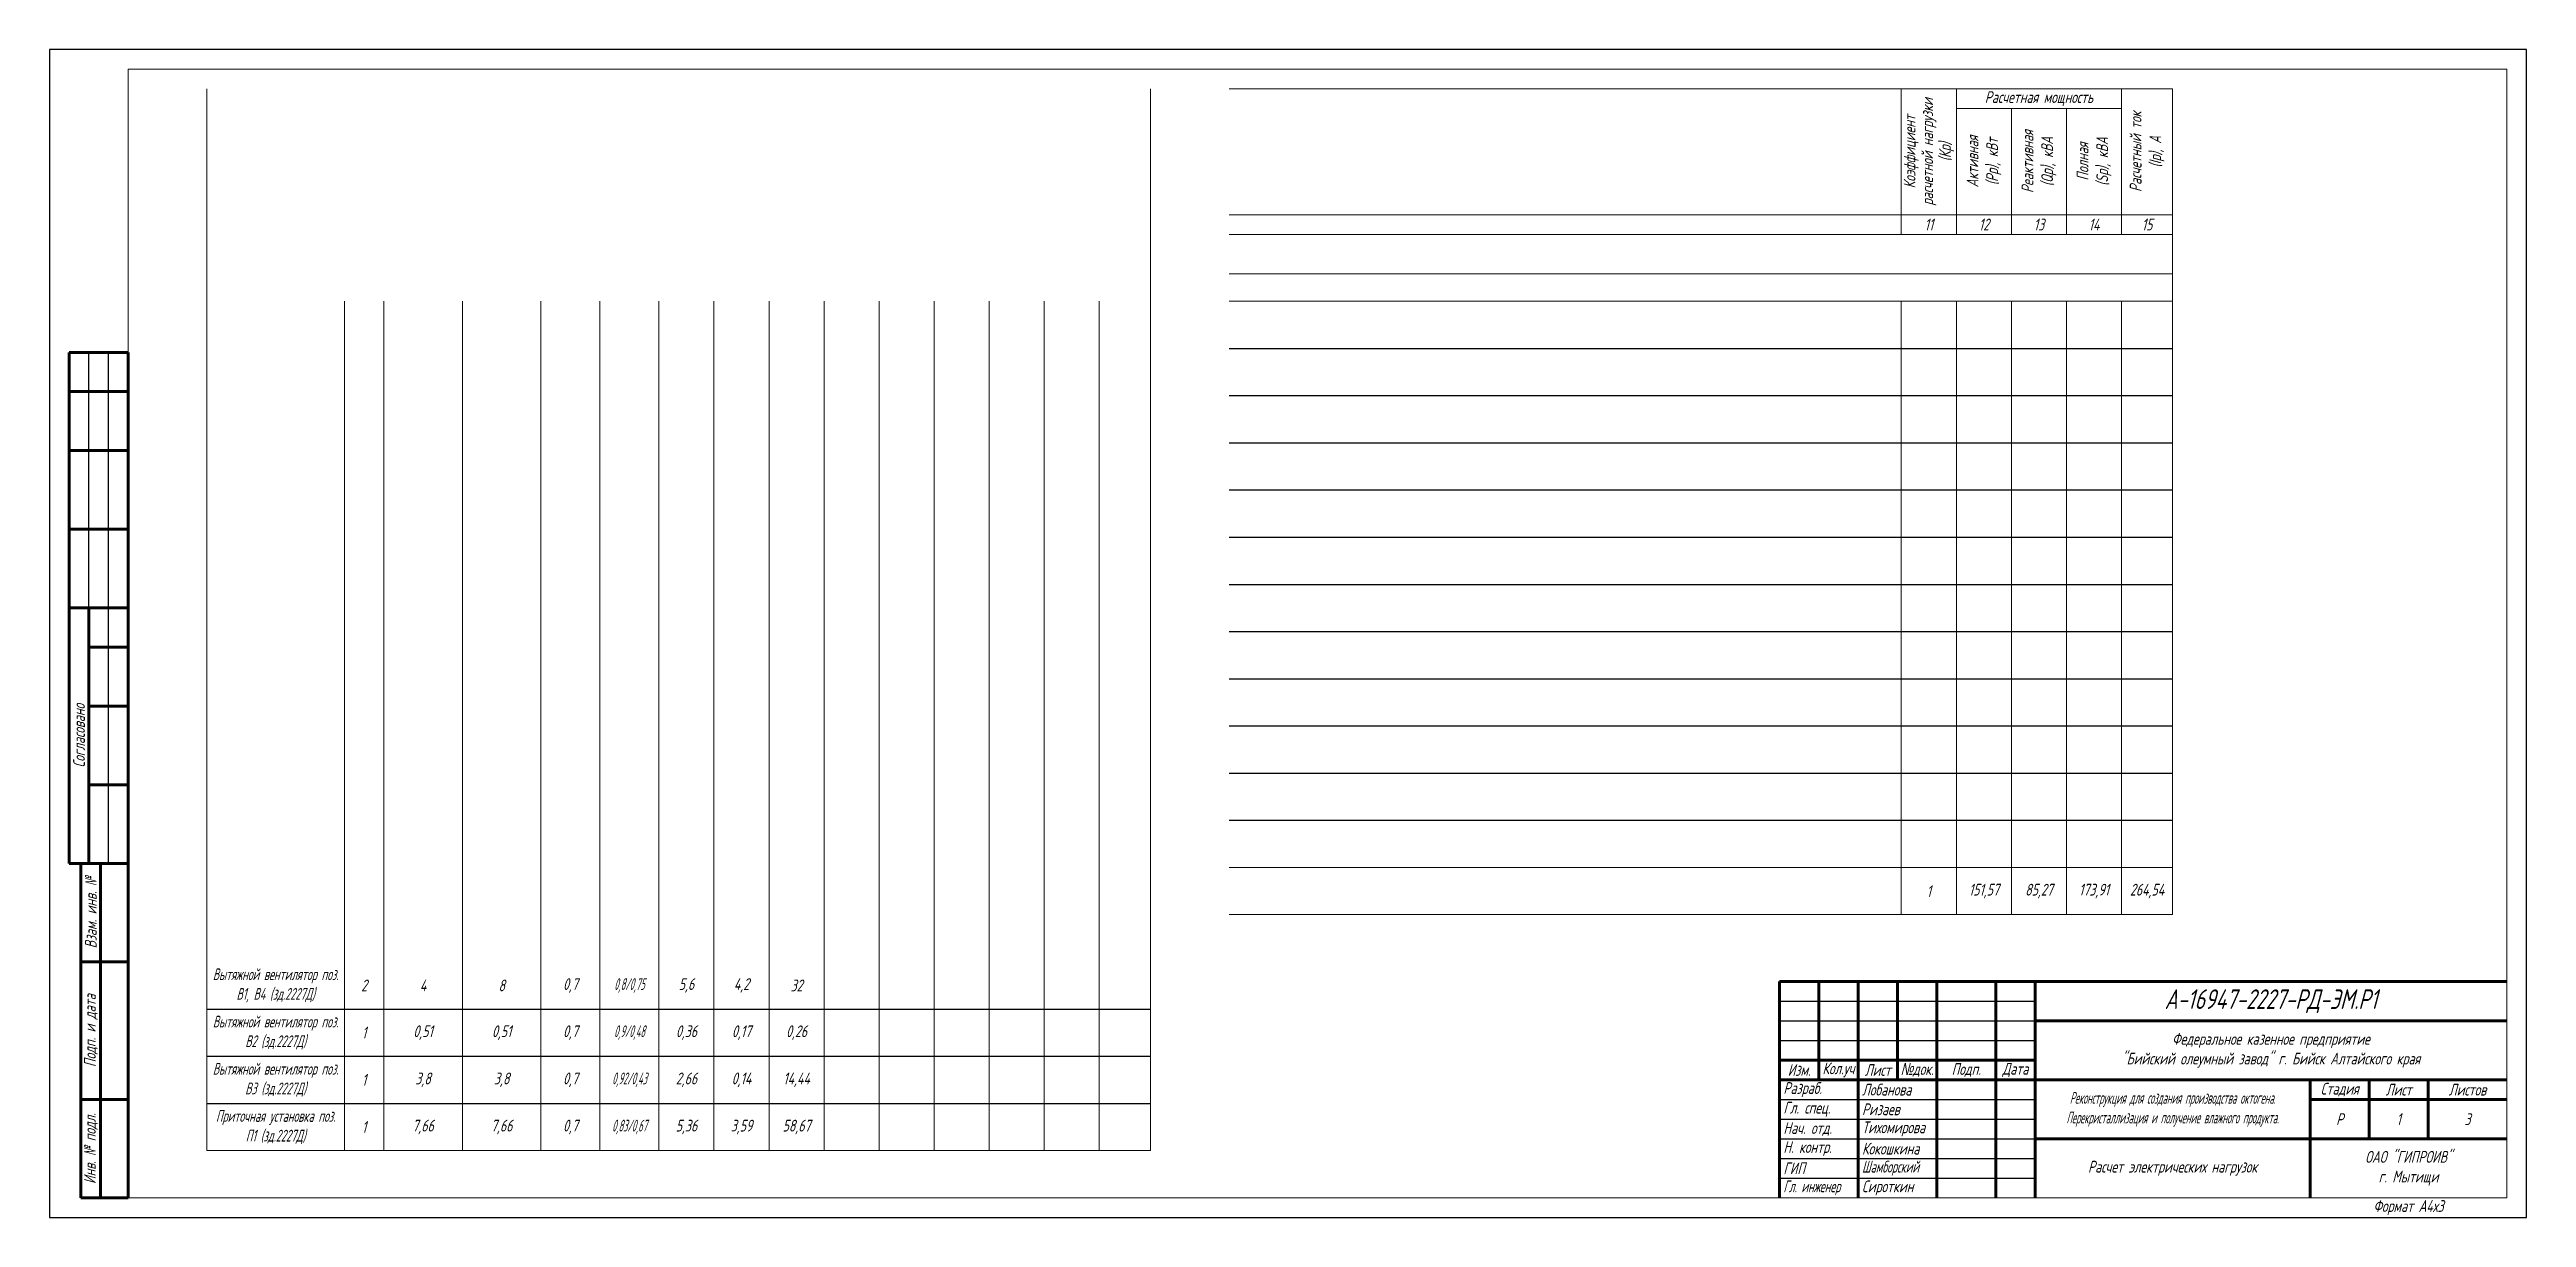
# Model space of a CAD drawing. Header units: millimetres. Extents: x -14296 to 10264, y -13087 to -5602.
# Drawn here: x 394 to 1024, y -13087 to -12790 of the extents above; entities that cross this region are included whole.
import ezdxf

# ---------------------------------------------------------------- set-up
doc = ezdxf.new("R2010")
doc.units = ezdxf.units.MM
for name, color, linetype, lineweight in [('Рамка толстая', 7, 'Continuous', 15), ('Рамка тонкая', 5, 'Continuous', 25), ('ТаБлица', 253, 'Continuous', 15), ('Текст', 7, 'Continuous', 20), ('Штампы', 252, 'Continuous', 25)]:
    doc.layers.add(name, color=color, linetype=linetype, lineweight=lineweight)
doc.styles.add('Simplex', font='simplex.shx', dxfattribs={"width": 0.7, "oblique": 15})

msp = doc.modelspace()

# ---------------------------------------------------------------- texts
at = {"layer": 'Текст', "char_height": 3, "style": 'Simplex'}
for s, insert, width, attachment_point in [('Расчетная мощность', (900.28378, -12802.24064), 42, 5), ('11', (872.28378, -12834.24064), 14, 5), ('12', (886.28378, -12834.24064), 14, 5), ('13', (900.28378, -12834.24064), 14, 5), ('14', (914.28378, -12834.24064), 14, 5), ('15', (927.78378, -12834.24064), 13, 5), ('{\\W0.6;Вытяжной вентилятор поз. В1, В4 (зд.2227Д)}', (451.78378, -13027.74064), 35, 5), ('2', (474.28378, -13027.74064), 10, 5), ('4', (489.28378, -13027.74064), 20, 5), ('8', (509.28378, -13027.74064), 20, 5), ('0,7', (526.78378, -13027.74064), 15, 5), ('{\\W0.5;0,8/0,75}', (541.78378, -13027.74064), 15, 5), ('5,6', (556.28378, -13027.74064), 14, 5), ('4,2', (570.28378, -13027.74064), 14, 5), ('32', (584.28378, -13027.74064), 14, 5), ('{\\W0.6;Вытяжной вентилятор поз. В2 (зд.2227Д)}', (451.78378, -13039.74064), 35, 5), ('1', (474.28378, -13039.74064), 10, 5), ('0,51', (489.28378, -13039.74064), 20, 5), ('0,51', (509.28378, -13039.74064), 20, 5), ('0,7', (526.78378, -13039.74064), 15, 5), ('{\\W0.5;0,9/0,48}', (541.78378, -13039.74064), 15, 5), ('0,36', (556.28378, -13039.74064), 14, 5), ('0,17', (570.28378, -13039.74064), 14, 5), ('0,26', (584.28378, -13039.74064), 14, 5), ('Федеральное казенное предприятие\\P"Бийский олеумный завод" г. Бийск Алтайского края', (959.28378, -13044.24064), 120, 5), ('{\\W0.6;Вытяжной вентилятор поз. В3 (зд.2227Д)}', (451.78378, -13051.74064), 35, 5), ('1', (474.28378, -13051.74064), 10, 5), ('3,8', (489.28378, -13051.74064), 20, 5), ('3,8', (509.28378, -13051.74064), 20, 5), ('0,7', (526.78378, -13051.74064), 15, 5), ('{\\W0.5;0,92/0,43}', (541.78378, -13051.74064), 15, 5), ('2,66', (556.28378, -13051.74064), 14, 5), ('0,14', (570.28378, -13051.74064), 14, 5), ('14,44', (584.28378, -13051.74064), 14, 5), ('Разраб.', (835.28378, -13054.24064), 18, 4), ('Изм.', (839.28378, -13049.24064), 10, 5), ('Кол.уч', (849.28378, -13049.24064), 10, 5), ('Лобанова', (855.28378, -13054.24064), 18, 4), ('Лист', (859.28378, -13049.24064), 10, 5), ('{\\fArial|b0|i0|c204|p34;\\W0.7;№\\Fsimplex|c204;док.}', (869.28378, -13049.24064), 10, 5), ('Подп.', (881.78378, -13049.24064), 15, 5), ('{\\W0.7;Дата}', (894.28378, -13049.24064), 10, 5), ('{\\W0.7;Стадия}', (976.78378, -13054.24064), 15, 5), ('Лист', (991.78378, -13054.24064), 15, 5), ('Листов', (1009.28378, -13054.24064), 20, 5), ('{\\W0.6;Приточная установка поз. П1 (зд.2227Д)}', (451.78378, -13063.74064), 35, 5), ('Гл. спец.', (835.28378, -13059.24064), 18, 4), ('Ризаев', (855.28378, -13059.24064), 18, 4), ('{\\W0.5;Реконструкция для создания производства октогена.\\PПерекристаллизация и получение влажного продукта.}', (934.28378, -13059.24064), 70, 5), ('1', (474.28378, -13063.74064), 10, 5), ('7,66', (489.28378, -13063.74064), 20, 5), ('7,66', (509.28378, -13063.74064), 20, 5), ('0,7', (526.78378, -13063.74064), 15, 5), ('{\\W0.5;0,83/0,67}', (541.78378, -13063.74064), 15, 5), ('5,36', (556.28378, -13063.74064), 14, 5), ('3,59', (570.28378, -13063.74064), 14, 5), ('58,67', (584.28378, -13063.74064), 14, 5), ('Нач. отд.', (835.28378, -13064.24064), 18, 4), ('Тихомирова', (855.28378, -13064.24064), 18, 4), ('Р', (976.78378, -13061.74064), 15, 5), ('1', (991.78378, -13061.74064), 15, 5), ('3', (1009.28378, -13061.74064), 20, 5), ('Н. контр.', (835.28378, -13069.24064), 19, 4), ('{\\W0.6;Шамборский}', (855.28378, -13074.24064), 18, 4), ('Кокошкина', (855.28378, -13069.24064), 18, 4), ('Расчет электрических нагрузок', (934.28378, -13074.24064), 70, 5), ('{\\C2;ОАО "ГИПРОИВ"\\Pг. Мытищи}', (994.28378, -13074.24064), 50, 5), ('{\\W0.6;Гл. инженер}', (835.28378, -13079.24064), 18, 4), ('ГИП', (835.28378, -13074.24064), 18, 4), ('Сироткин', (855.28378, -13079.24064), 18, 4), ('Формат А4х3', (994.28378, -13084.24064), 50, 5)]:
    msp.add_mtext(s, dxfattribs=dict(at, insert=insert, width=width, attachment_point=attachment_point))
at = {"layer": 'Текст', "insert": (872.28378, -12815.74064), "char_height": 3, "width": 32, "attachment_point": 5, "rotation": 90, "line_spacing_factor": 0.9, "style": 'Simplex'}
msp.add_mtext('Коэффициент расчетной нагрузки (Кр)', dxfattribs=at)
at = {"layer": 'Текст', "char_height": 3, "attachment_point": 5, "rotation": 90, "style": 'Simplex'}
for s, insert, width in [('Расчетный ток \\P(Iр), А', (927.78378, -12815.74064), 32), ('Активная \\P(Рр), кВт', (886.28378, -12818.24064), 27), ('Реактивная \\P(Qр), кВА', (900.28378, -12818.24064), 27), ('Полная \\P(Sр), кВА', (914.28378, -12818.24064), 27)]:
    msp.add_mtext(s, dxfattribs=dict(at, insert=insert, width=width))
at = {"layer": 'Текст', "color": 4, "char_height": 3, "attachment_point": 5, "style": 'Simplex'}
for s, insert, width in [('1', (872.28378, -13003.74064), 14), ('151,57', (886.28378, -13003.74064), 14), ('85,27', (900.28378, -13003.74064), 14), ('173,91', (914.28378, -13003.74064), 14), ('264,54', (927.78378, -13003.74064), 13)]:
    msp.add_mtext(s, dxfattribs=dict(at, insert=insert, width=width))
at = {"layer": 'Текст', "lineweight": 35, "insert": (959.28378, -13031.74064), "char_height": 5, "width": 120, "attachment_point": 5, "style": 'Simplex'}
msp.add_mtext('А-16947-2227-РД-ЭМ.Р1', dxfattribs=at)

# ---------------------------------------------------------------- blocks, each defined once
blk = doc.blocks.new('A$C7D080345')
at = {"layer": 'Рамка толстая'}
for p, q in [((20, 292), (20, 5)), ((625, 292), (20, 292)), ((625, 5), (625, 292)), ((20, 5), (625, 5))]:
    blk.add_line(p, q, dxfattribs=at)
at = {"layer": 'Рамка тонкая'}
for p, q in [((0, 297), (0, 0)), ((630, 297), (0, 297)), ((630, 0), (630, 297)), ((0, 0), (630, 0))]:
    blk.add_line(p, q, dxfattribs=at)
blk = doc.blocks.new('*T1030')
at = {"layer": 'Штампы', "color": 0, "linetype": 'ByBlock', "lineweight": 60, "transparency": 16777216}
for p, q in [((0, 0), (0, 130)), ((0, 130), (15, 130)), ((15, 0), (15, 130)), ((0, 120), (15, 120)), ((0, 105), (15, 105)), ((0, 85), (15, 85)), ((0, 65), (15, 65)), ((5, 0), (5, 65)), ((5, 55), (15, 55)), ((5, 40), (15, 40)), ((5, 20), (15, 20)), ((0, 0), (15, 0))]:
    blk.add_line(p, q, dxfattribs=at)
at = {"layer": 'Штампы', "color": 5, "linetype": 'ByBlock', "lineweight": 25, "transparency": 16777216}
for p, q in [((5, 65), (5, 130)), ((10, 0), (10, 130))]:
    blk.add_line(p, q, dxfattribs=at)
at = {"layer": 'Штампы', "color": 2, "transparency": 16777216, "insert": (2.5, 32.5), "char_height": 3, "width": 61, "attachment_point": 5, "rotation": 90, "style": 'Simplex'}
blk.add_mtext('Согласовано', dxfattribs=at)
blk = doc.blocks.new('*T1031')
at = {"layer": 'Штампы', "color": 0, "linetype": 'ByBlock', "lineweight": 60, "transparency": 16777216}
for p, q in [((0, 0), (0, 85)), ((0, 85), (12, 85)), ((5, 0), (5, 85)), ((12, 0), (12, 85)), ((0, 60), (12, 60)), ((0, 25), (12, 25)), ((0, 0), (12, 0))]:
    blk.add_line(p, q, dxfattribs=at)
at = {"layer": 'Штампы', "color": 2, "transparency": 16777216, "char_height": 3, "attachment_point": 5, "rotation": 90, "style": 'Simplex'}
for s, insert, width in [('Взам. инв. {\\Fgost|c204;№}', (2.5, 72.5), 25), ('Подп. и дата', (2.5, 42.5), 35), ('Инв. {\\Fgost|c204;№} подл.', (2.5, 12.5), 25)]:
    blk.add_mtext(s, dxfattribs=dict(at, insert=insert, width=width))

# ---------------------------------------------------------------- linework, layer by layer
at = {"layer": 'Рамка тонкая'}
for p, q in [((694.28378, -12865.74064), (934.28378, -12865.74064)), ((694.28378, -12877.74064), (934.28378, -12877.74064)), ((694.28378, -12889.74064), (934.28378, -12889.74064)), ((694.28378, -12901.74064), (934.28378, -12901.74064)), ((694.28378, -12913.74064), (934.28378, -12913.74064)), ((694.28378, -12925.74064), (934.28378, -12925.74064)), ((694.28378, -12937.74064), (934.28378, -12937.74064)), ((694.28378, -12949.74064), (934.28378, -12949.74064)), ((694.28378, -12961.74064), (934.28378, -12961.74064)), ((694.28378, -12973.74064), (934.28378, -12973.74064)), ((694.28378, -12985.74064), (934.28378, -12985.74064)), ((434.28378, -13033.74064), (674.28378, -13033.74064)), ((434.28378, -13045.74064), (674.28378, -13045.74064)), ((434.28378, -13057.74064), (674.28378, -13057.74064))]:
    msp.add_line(p, q, dxfattribs=at)
at = {"layer": 'ТаБлица'}
for p, q in [((434.28378, -12799.74064), (434.28378, -13069.74064)), ((674.28378, -13069.74064), (674.28378, -12799.74064)), ((694.28378, -12799.74064), (934.28378, -12799.74064)), ((865.28378, -12799.74064), (865.28378, -12836.74064)), ((879.28378, -12799.74064), (879.28378, -12836.74064)), ((921.28378, -12799.74064), (921.28378, -12836.74064)), ((934.28378, -13009.74064), (934.28378, -12799.74064)), ((879.28378, -12804.74064), (921.28378, -12804.74064)), ((893.28378, -12804.74064), (893.28378, -12836.74064)), ((907.28378, -12804.74064), (907.28378, -12836.74064)), ((694.28378, -12831.74064), (934.28378, -12831.74064)), ((694.28378, -12836.74064), (934.28378, -12836.74064)), ((694.28378, -12846.74064), (934.28378, -12846.74064)), ((469.28378, -12853.74064), (469.28378, -13069.74064)), ((479.28378, -12853.74064), (479.28378, -13069.74064)), ((499.28378, -12853.74064), (499.28378, -13069.74064)), ((519.28378, -12853.74064), (519.28378, -13069.74064)), ((534.28378, -12853.74064), (534.28378, -13069.74064)), ((549.28378, -12853.74064), (549.28378, -13069.74064)), ((563.28378, -12853.74064), (563.28378, -13069.74064)), ((577.28378, -12853.74064), (577.28378, -13069.74064)), ((591.28378, -12853.74064), (591.28378, -13069.74064)), ((605.28378, -12853.74064), (605.28378, -13069.74064)), ((619.28378, -12853.74064), (619.28378, -13069.74064)), ((633.28378, -12853.74064), (633.28378, -13069.74064)), ((647.28378, -12853.74064), (647.28378, -13069.74064)), ((661.28378, -12853.74064), (661.28378, -13069.74064)), ((694.28378, -12853.74064), (934.28378, -12853.74064)), ((865.28378, -12853.74064), (865.28378, -13009.74064)), ((879.28378, -12853.74064), (879.28378, -13009.74064)), ((893.28378, -12853.74064), (893.28378, -13009.74064)), ((907.28378, -12853.74064), (907.28378, -13009.74064)), ((921.28378, -12853.74064), (921.28378, -13009.74064)), ((694.28378, -12997.74064), (934.28378, -12997.74064)), ((694.28378, -13009.74064), (934.28378, -13009.74064)), ((434.28378, -13069.74064), (674.28378, -13069.74064))]:
    msp.add_line(p, q, dxfattribs=at)
at = {"layer": 'Штампы', "lineweight": 60}
for p, q in [((414.28378, -13026.74064), (414.28378, -13081.74064)), ((834.28378, -13026.74064), (1019.28378, -13026.74064)), ((834.28378, -13026.74064), (834.28378, -13081.74064)), ((844.28378, -13026.74064), (844.28378, -13051.74064)), ((854.28378, -13026.74064), (854.28378, -13081.74064)), ((864.28378, -13026.74064), (864.28378, -13051.74064)), ((874.28378, -13026.74064), (874.28378, -13081.74064)), ((889.28378, -13026.74064), (889.28378, -13081.74064)), ((899.28378, -13026.74064), (899.28378, -13081.74064)), ((899.28378, -13036.74064), (1019.28378, -13036.74064)), ((834.28378, -13046.74064), (899.28378, -13046.74064)), ((834.28378, -13051.74064), (1019.28378, -13051.74064)), ((969.28378, -13051.74064), (969.28378, -13081.74064)), ((984.28378, -13051.74064), (984.28378, -13066.74064)), ((999.28378, -13051.74064), (999.28378, -13066.74064)), ((969.28378, -13056.74064), (1019.28378, -13056.74064)), ((899.28378, -13066.74064), (1019.28378, -13066.74064))]:
    msp.add_line(p, q, dxfattribs=at)
at = {"layer": 'Штампы', "color": 5}
for p, q in [((834.28378, -13031.74064), (899.28378, -13031.74064)), ((834.28378, -13036.74064), (899.28378, -13036.74064)), ((834.28378, -13041.74064), (899.28378, -13041.74064)), ((834.28378, -13056.74064), (899.28378, -13056.74064)), ((834.28378, -13061.74064), (899.28378, -13061.74064)), ((834.28378, -13066.74064), (899.28378, -13066.74064)), ((834.28378, -13071.74064), (899.28378, -13071.74064)), ((834.28378, -13076.74064), (899.28378, -13076.74064))]:
    msp.add_line(p, q, dxfattribs=at)

# ---------------------------------------------------------------- block references
for name, p in [('A$C7D080345', (394.28379, -13086.74063)), ('*T1030', (399.28378, -12996.74064)), ('*T1031', (402.28378, -13081.74064))]:
    msp.add_blockref(name, p)

msp.set_redraw_order([(e.dxf.handle, doc.entitydb.next_handle()) for e in msp.query("TEXT MTEXT ATTDEF DIMENSION ARC_DIMENSION")])  # texts and dimensions are drawn at this point

doc.saveas('drawing.dxf')
